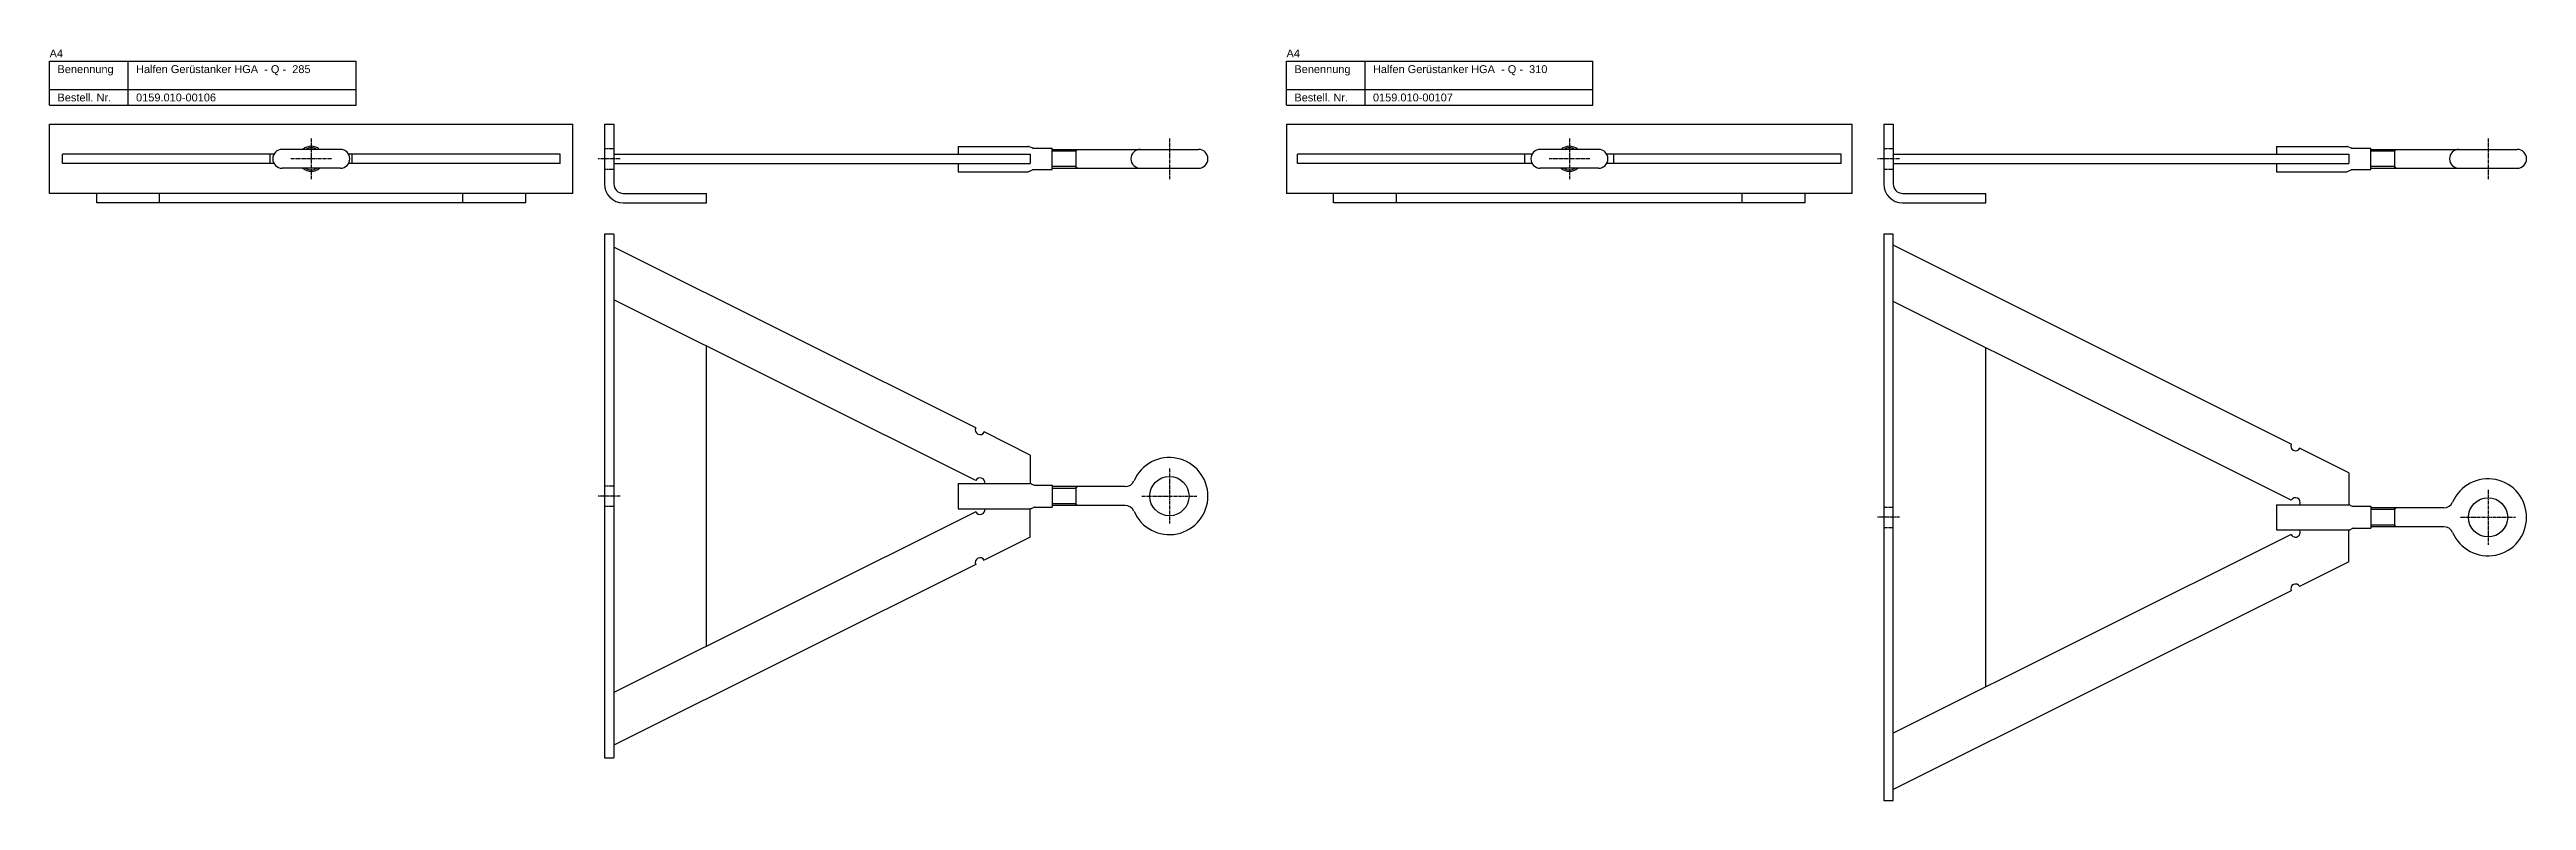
# Model space of a CAD drawing. Header units: inches. Extents: x 9 to 6602, y 8 to 536.
# Drawn here: x 3197 to 4773, y 58 to 536 of the extents above; entities that cross this region are included whole.
import ezdxf

# ---------------------------------------------------------------- set-up
doc = ezdxf.new("R2010")
doc.units = ezdxf.units.IN
doc.header["$MEASUREMENT"] = 0
doc.linetypes.add('MITTE2', pattern=[1.125, 0.75, -0.125, 0.125, -0.125])
doc.linetypes.add('VERDECKT2', pattern=[0.1875, 0.125, -0.0625])
doc.layers.add('Halfen', color=2, linetype='Continuous')
doc.styles.add('ARIAL50', font='ARIAL.TTF', dxfattribs={"height": 5})

msp = doc.modelspace()

# ---------------------------------------------------------------- texts
at = {"layer": 'Halfen', "style": 'ARIAL50'}
for s, p in [('A4', (3197.2, 530.7)), ('Benennung', (3202.2, 520.7)), ('Halfen Gerüstanker HGA  - Q -  285', (3252.2, 520.7)), ('A4', (3984.2, 530.7)), ('Benennung', (3989.2, 520.7)), ('Halfen Gerüstanker HGA  - Q -  310', (4039.2, 520.7)), ('Bestell. Nr.', (3202.2, 502.7)), ('0159.010-00106', (3252.2, 502.7)), ('Bestell. Nr.', (3989.2, 502.7)), ('0159.010-00107', (4039.2, 502.7))]:
    msp.add_text(s, height=5, dxfattribs=at).set_placement(p)

# ---------------------------------------------------------------- linework, layer by layer
at = {"layer": 'Halfen'}
for p, q in [((3197.2, 528.2), (3392.2, 528.2)), ((3197.2, 500.2), (3197.2, 528.2)), ((3247.2, 500.2), (3247.2, 528.2)), ((3392.2, 500.2), (3392.2, 528.2)), ((3984.2, 528.2), (4179.2, 528.2)), ((3984.2, 500.2), (3984.2, 528.2)), ((4034.2, 500.2), (4034.2, 528.2)), ((4179.2, 500.2), (4179.2, 528.2)), ((3197.2, 510.2), (3392.2, 510.2)), ((3984.2, 510.2), (4179.2, 510.2)), ((3197.2, 500.2), (3392.2, 500.2)), ((3984.2, 500.2), (4179.2, 500.2)), ((3197.2, 488.2), (3530.2, 488.2)), ((3197.2, 444.2), (3197.2, 488.2)), ((3530.2, 444.2), (3530.2, 488.2)), ((3550.2, 488.2), (3550.2, 450.2)), ((3550.2, 488.2), (3556.2, 488.2)), ((3556.2, 488.2), (3556.2, 450.2)), ((3775.2, 474), (3819.9, 474)), ((3775.2, 474), (3775.2, 469.2)), ((3820.2, 474), (3822.7, 473.1)), ((3823, 473), (3835.2, 473)), ((3835.2, 459.3), (3835.2, 473)), ((3984.2, 488.2), (4344.2, 488.2)), ((3984.2, 488.2), (3984.2, 444.2)), ((4344.2, 444.2), (4344.2, 488.2)), ((4364.2, 488.2), (4364.2, 450.2)), ((4364.2, 488.2), (4370.2, 488.2)), ((4370.2, 488.2), (4370.2, 450.2)), ((4614.2, 474), (4658.9, 474)), ((4614.2, 474), (4614.2, 469.2)), ((4659.2, 474), (4661.7, 473.1)), ((4662, 473), (4674.2, 473)), ((4674.2, 459.3), (4674.2, 473)), ((3340, 469.2), (3205.3, 469.2)), ((3205.3, 463.2), (3205.3, 469.2)), ((3340, 463.2), (3205.3, 463.2)), ((3337.5, 463.2), (3337.5, 469.2)), ((3382.2, 472.2), (3345.2, 472.2)), ((3382.2, 460.2), (3345.2, 460.2)), ((3522, 469.2), (3387.3, 469.2)), ((3522, 463.2), (3387.3, 463.2)), ((3389.8, 463.2), (3389.8, 469.2)), ((3522, 463.2), (3522, 469.2)), ((3556.2, 469.2), (3821.2, 469.2)), ((3556.2, 463.2), (3821.2, 463.2)), ((3775.2, 463.2), (3775.2, 458)), ((3775.2, 458), (3819.9, 458)), ((3820.3, 458.1), (3822.6, 459.2)), ((3821.2, 469.2), (3821.2, 463.2)), ((3823, 459.3), (3835.2, 459.3)), ((3835.2, 472.2), (3928.2, 472.2)), ((3835.2, 460.2), (3928.2, 460.2)), ((4140.5, 469.2), (3991.2, 469.2)), ((3991.2, 463.2), (3991.2, 469.2)), ((4140.5, 463.2), (3991.2, 463.2)), ((4135.8, 463.2), (4135.8, 469.2)), ((4182.7, 472.2), (4145.7, 472.2)), ((4182.7, 460.2), (4145.7, 460.2)), ((4337.2, 469.2), (4187.8, 469.2)), ((4337.2, 463.2), (4187.8, 463.2)), ((4192.5, 463.2), (4192.5, 469.2)), ((4337.2, 463.2), (4337.2, 469.2)), ((4370.2, 469.2), (4660.2, 469.2)), ((4370.2, 463.2), (4660.2, 463.2)), ((4614.2, 463.2), (4614.2, 458)), ((4614.2, 458), (4658.9, 458)), ((4659.3, 458.1), (4661.6, 459.2)), ((4660.2, 469.2), (4660.2, 463.2)), ((4662, 459.3), (4674.2, 459.3)), ((4674.2, 472.2), (4767.2, 472.2)), ((4674.2, 460.2), (4767.2, 460.2)), ((3530.2, 444.2), (3197.2, 444.2)), ((3227.2, 438.2), (3227.2, 444.2)), ((3267.2, 438.2), (3267.2, 444.2)), ((3460.2, 438.2), (3460.2, 444.2)), ((3500.2, 438.2), (3500.2, 444.2)), ((3562.2, 444.2), (3615.2, 444.2)), ((3615.2, 438.2), (3615.2, 444.2)), ((4344.2, 444.2), (3984.2, 444.2)), ((4014.2, 438.2), (4014.2, 444.2)), ((4054.2, 438.2), (4054.2, 444.2)), ((4274.2, 438.2), (4274.2, 444.2)), ((4314.2, 438.2), (4314.2, 444.2)), ((4376.2, 444.2), (4429.2, 444.2)), ((4429.2, 438.2), (4429.2, 444.2)), ((3500.2, 438.2), (3227.2, 438.2)), ((3562.2, 438.2), (3615.2, 438.2)), ((4314.2, 438.2), (4014.2, 438.2)), ((4376.2, 438.2), (4429.2, 438.2)), ((3550.2, 418.2), (3550.2, 85.2)), ((3556.2, 418.2), (3550.2, 418.2)), ((3556.2, 418.2), (3556.2, 85.2)), ((3786.5, 295.1), (3556.2, 410)), ((4364.2, 418.2), (4364.2, 58.2)), ((4370.2, 418.2), (4364.2, 418.2)), ((4370.2, 58.2), (4370.2, 418.2)), ((4623.5, 284.8), (4370.2, 411.2)), ((3786.5, 261.6), (3556.2, 376.5)), ((4623.5, 249.1), (4370.2, 375.4)), ((3615.2, 156.3), (3615.2, 347.1)), ((4429.2, 130.3), (4429.2, 346)), ((3821.2, 277.8), (3791.8, 292.5)), ((3821.2, 277.8), (3821.2, 259.7)), ((4660.2, 266.5), (4628.8, 282.2)), ((3775.2, 259.7), (3821.2, 259.7)), ((3775.2, 259.7), (3775.2, 243.7)), ((3792.1, 259.7), (3821.2, 259.7)), ((3821.8, 259.5), (3823.2, 258.8)), ((3823.9, 258.7), (3835.2, 258.7)), ((3835.2, 258.7), (3835.2, 244.7)), ((3881.6, 257.7), (3835.2, 257.7)), ((4660.2, 266.5), (4660.2, 246.2)), ((3786.5, 241.7), (3556.2, 126.8)), ((3775.2, 243.7), (3821.2, 243.7)), ((3792.1, 243.7), (3821.2, 243.7)), ((3821.2, 225.5), (3821.2, 243.7)), ((3821.8, 243.8), (3823.2, 244.5)), ((3823.9, 244.7), (3835.2, 244.7)), ((3881.6, 245.7), (3835.2, 245.7)), ((4614.2, 246.2), (4660.2, 246.2)), ((4614.2, 246.2), (4614.2, 230.2)), ((4628.8, 246.4), (4629.3, 246.2)), ((4629.3, 246.2), (4660.2, 246.2)), ((4660.8, 246), (4662.2, 245.3)), ((4662.9, 245.2), (4674.2, 245.2)), ((4674.2, 245.2), (4674.2, 231.2)), ((4720.6, 244.2), (4674.2, 244.2)), ((3821.2, 225.5), (3791.8, 210.9)), ((4623.5, 227.2), (4370.2, 100.9)), ((4614.2, 230.2), (4660.2, 230.2)), ((4629.3, 230.2), (4660.2, 230.2)), ((4660.2, 209.8), (4660.2, 230.2)), ((4660.8, 230.3), (4662.2, 231)), ((4662.9, 231.2), (4674.2, 231.2)), ((4720.6, 232.2), (4674.2, 232.2)), ((3786.5, 208.2), (3556.2, 93.3)), ((4660.2, 209.8), (4628.8, 194.2)), ((4623.5, 191.5), (4370.2, 65.2)), ((3550.2, 85.2), (3556.2, 85.2)), ((4364.2, 58.2), (4370.2, 58.2))]:
    msp.add_line(p, q, dxfattribs=at)
at = {"layer": 'Halfen', "color": 1, "linetype": 'MITTE2', "ltscale": 3}
for p, q in [((3363.7, 479.2), (3363.7, 453.2)), ((3909.7, 479.2), (3909.7, 453.2)), ((4164.2, 479.2), (4164.2, 453.2)), ((4748.7, 479.2), (4748.7, 453.2)), ((3376.6, 466.2), (3350.7, 466.2)), ((3560.2, 466.2), (3546.2, 466.2)), ((4177.1, 466.2), (4151.2, 466.2)), ((4374.2, 466.2), (4360.2, 466.2)), ((3909.7, 269.2), (3909.7, 234.2)), ((4748.7, 255.7), (4748.7, 220.7)), ((3892.2, 251.7), (3927.2, 251.7)), ((4731.2, 238.2), (4766.2, 238.2))]:
    msp.add_line(p, q, dxfattribs=at)
at = {"layer": 'Halfen', "color": 1, "linetype": 'VERDECKT2', "ltscale": 1.5}
for p, q in [((3550.2, 472.7), (3556.2, 472.7)), ((3550.2, 459.7), (3556.2, 459.7)), ((4364.2, 472.7), (4370.2, 472.7)), ((4364.2, 459.7), (4370.2, 459.7)), ((3550.2, 258.2), (3556.2, 258.2)), ((3550.2, 245.2), (3556.2, 245.2)), ((4364.2, 244.7), (4370.2, 244.7)), ((4364.2, 231.7), (4370.2, 231.7))]:
    msp.add_line(p, q, dxfattribs=at)
at = {"layer": 'Halfen', "color": 1}
for p, q in [((3850.2, 471.1), (3835.2, 471.1)), ((3850.2, 461.2), (3835.2, 461.2)), ((3850.2, 472.2), (3850.2, 460.2)), ((3850.2, 471.1), (3851.2, 472.2)), ((3850.2, 461.2), (3851.2, 460.2)), ((4689.2, 471.1), (4674.2, 471.1)), ((4689.2, 461.2), (4674.2, 461.2)), ((4689.2, 472.2), (4689.2, 460.2)), ((4689.2, 471.1), (4690.2, 472.2)), ((4689.2, 461.2), (4690.2, 460.2)), ((3850.2, 256.6), (3835.2, 256.6)), ((3850.2, 257.7), (3850.2, 245.7)), ((3850.2, 256.6), (3851.2, 257.7)), ((3850.2, 246.7), (3835.2, 246.7)), ((3850.2, 246.7), (3851.2, 245.7)), ((4689.2, 243.1), (4674.2, 243.1)), ((4689.2, 244.2), (4689.2, 232.2)), ((4689.2, 243.1), (4690.2, 244.2)), ((4689.2, 233.2), (4674.2, 233.2)), ((4689.2, 233.2), (4690.2, 232.2))]:
    msp.add_line(p, q, dxfattribs=at)
at = {"layer": 'Halfen', "color": 1, "linetype": 'MITTE2'}
for p, q in [((3560.2, 251.7), (3546.2, 251.7)), ((4374.2, 238.2), (4360.2, 238.2))]:
    msp.add_line(p, q, dxfattribs=at)
at = {"layer": 'Halfen'}
for centre in [(3909.7, 251.7), (4748.7, 238.2)]:
    msp.add_circle(centre, 12.5, dxfattribs=at)
for centre, radius, start, end in [((3363.7, 466.2), 8, 48.5904, 131.4096), ((3363.7, 466.2), 7, 58.9973, 121.0027), ((3819.9, 473), 1, 70.2544, 90), ((3823, 474), 1, 250.2544, 270), ((4164.2, 466.2), 8, 48.5904, 131.4096), ((4164.2, 466.2), 7, 58.9973, 121.0027), ((4658.9, 473), 1, 70.2544, 90), ((4662, 474), 1, 250.2544, 270), ((3345.2, 466.2), 6, 90, 270), ((3363.7, 466.2), 8, 228.5904, 311.4096), ((3363.7, 466.2), 7, 238.9973, 301.0027), ((3382.2, 466.2), 6, 270, 90), ((3819.9, 459), 1, 270, 295.9316), ((3823, 458.3), 1, 90, 115.9316), ((3891.2, 466.2), 6, 90, 270), ((3928.2, 466.2), 6, 270, 90), ((4145.7, 466.2), 6, 90, 270), ((4164.2, 466.2), 8, 228.5904, 311.4096), ((4164.2, 466.2), 7, 238.9973, 301.0027), ((4182.7, 466.2), 6, 270, 90), ((4658.9, 459), 1, 270, 295.9316), ((4662, 458.3), 1, 90, 115.9316), ((4730.2, 466.2), 6, 90, 270), ((4767.2, 466.2), 6, 270, 90), ((3562.2, 450.2), 12, 180, 270), ((3562.2, 450.2), 6, 180, 270), ((4376.2, 450.2), 12, 180, 270), ((4376.2, 450.2), 6, 180, 270), ((3789.2, 293.8), 3, 153.4951, 333.4951), ((4626.2, 283.5), 3, 153.4951, 333.4951), ((3909.7, 251.7), 24.5, 203.1689, 156.8311), ((3789.2, 260.3), 3, 348.0844, 153.4951), ((3821.2, 258.2), 1.5, 63.9958, 90), ((3823.9, 260.2), 1.5, 243.9958, 270), ((3881.6, 263.7), 6, 270, 336.8311), ((4748.7, 238.2), 24.5, 203.1689, 156.8311), ((3789.2, 243), 3, 206.5049, 11.9156), ((3821.2, 245.2), 1.5, 270, 296.0042), ((3823.9, 243.2), 1.5, 90, 116.0042), ((3881.6, 239.7), 6, 23.1689, 90), ((4626.2, 247.7), 3, 333.4951, 153.4951), ((4660.2, 244.7), 1.5, 63.9958, 90), ((4662.9, 246.7), 1.5, 243.9958, 270), ((4720.6, 250.2), 6, 270, 336.8311), ((4626.2, 228.6), 3, 206.5049, 26.5049), ((4660.2, 231.7), 1.5, 270, 296.0042), ((4662.9, 229.7), 1.5, 90, 116.0042), ((4720.6, 226.2), 6, 23.1689, 90), ((3789.2, 209.5), 3, 26.5049, 206.5049), ((4626.2, 192.8), 3, 26.5049, 206.5049)]:
    msp.add_arc(centre, radius, start, end, dxfattribs=at)

msp.set_redraw_order([(e.dxf.handle, doc.entitydb.next_handle()) for e in msp.query("TEXT MTEXT ATTDEF DIMENSION ARC_DIMENSION")])  # texts and dimensions are drawn at this point

doc.saveas('drawing.dxf')
